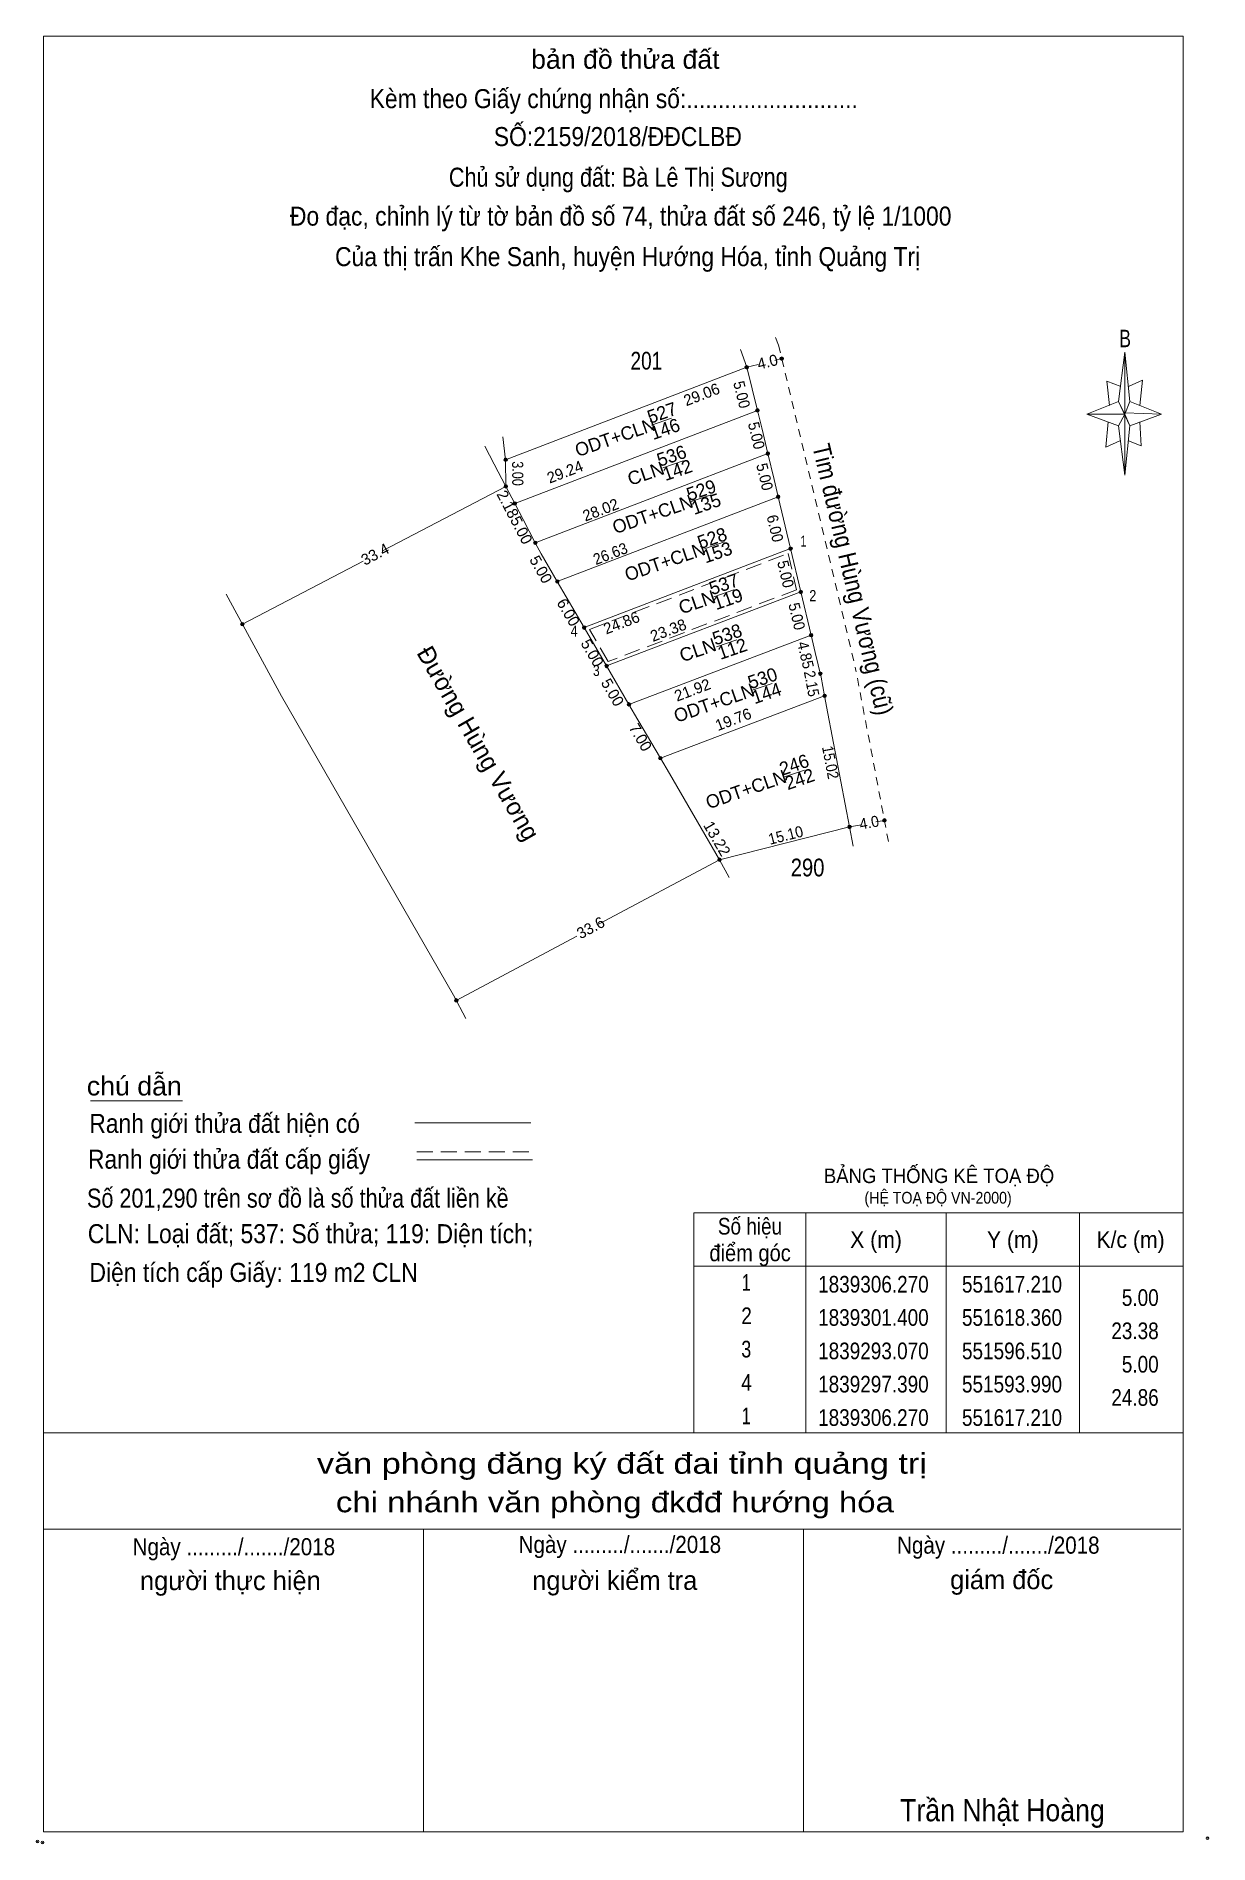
# Model space of a CAD drawing. Header units: metres. Extents: x 549542 to 551628, y 1839142 to 1839355.
# Drawn here: x 549541.8 to 549673.8, y 1839143 to 1839346.4 of the extents above; entities that cross this region are included whole.
import ezdxf
from ezdxf.enums import TextEntityAlignment as Align

# ---------------------------------------------------------------- set-up
doc = ezdxf.new("R2010")
doc.units = ezdxf.units.M
doc.header["$LTSCALE"] = 0.6
doc.header["$PDMODE"] = 32
doc.header["$PDSIZE"] = 0.3
doc.linetypes.add('MEDIUM_DASHED', pattern=[4.5, 3, -1.5])
doc.linetypes.add('SHORT_DASHED', pattern=[2.7, 1.5, -1.2])
for name, color, linetype, lineweight in [('1', 7, 'Continuous', 13), ('10', 7, 'Continuous', 13), ('17', 7, 'Continuous', 13), ('5', 7, 'Continuous', 13), ('55', 7, 'Continuous', 13), ('6', 7, 'Continuous', 13), ('63', 7, 'Continuous', 13)]:
    doc.layers.add(name, color=color, linetype=linetype, lineweight=lineweight)

msp = doc.modelspace()

# ---------------------------------------------------------------- texts
at = {"layer": '1'}
for s, height, p in [('527', 1.499, (549612.4698, 1839303.3267)), ('ODT+CLN', 1.499, (549607.1949, 1839300.5746)), ('146', 1.499, (549612.8198, 1839301.5036)), ('536', 1.499, (549613.5498, 1839298.4836)), ('142', 1.499, (549614.1998, 1839296.8836)), ('529', 1.499, (549616.8848, 1839294.6119)), ('ODT+CLN', 1.499, (549611.4148, 1839291.9046)), ('135', 1.499, (549617.4298, 1839293.0767)), ('528', 1.499, (549618.1148, 1839289.2184)), ('ODT+CLN', 1.499, (549612.7949, 1839286.5746)), ('153', 1.499, (549618.6948, 1839287.6149)), ('537', 1.499, (549619.4299, 1839284.0367)), ('119', 1.499, (549619.8949, 1839282.3619)), ('538', 1.499, (549619.7998, 1839278.3867)), ('112', 1.499, (549620.3798, 1839276.7636)), ('530', 1.499, (549623.7848, 1839273.4553)), ('ODT+CLN', 1.499, (549618.3249, 1839270.6746)), ('144', 1.499, (549624.2248, 1839271.7753)), ('ODT+CLN', 1.5, (549621.9148, 1839260.9446)), ('246', 1.5, (549627.3348, 1839263.7153)), ('242', 1.499, (549627.9548, 1839262.1053))]:
    msp.add_text(s, height=height, rotation=19.087, dxfattribs=at).set_placement(p, align=Align.CENTER)
at = {"layer": '1', "width": 1.05}
for p in [(549610.6448, 1839296.4876), (549616.3948, 1839282.0176), (549616.4948, 1839276.6276)]:
    msp.add_text('CLN', height=1.499, rotation=19.087, dxfattribs=at).set_placement(p, align=Align.CENTER)
at = {"layer": '1'}
for s, height, width, p in [('BẢNG THỐNG KÊ TOẠ ĐỘ ', 1.639, 0.95, (549630.44, 1839217.35)), ('(HỆ TOẠ ĐỘ VN-2000)', 1.325, 0.9, (549635, 1839215.04))]:
    msp.add_text(s, height=height, dxfattribs=dict(at, width=width)).set_placement(p)
at = {"layer": '10'}
for s, width, p in [('201', 0.8, (549610.465, 1839308.89)), ('290', 0.85, (549628.605, 1839251.86))]:
    msp.add_text(s, height=2, dxfattribs=dict(at, width=width)).set_placement(p, align=Align.CENTER)
for s, height, rotation, p in [('4.0', 1.25, 13.831, (549624.2406, 1839309.1559)), ('33.4', 1.25, 27.607, (549580.2305, 1839287.5604)), ('Đường Hùng Vương', 2, 299.895, (549590.6948, 1839266.3484)), ('33.6', 1.25, 28.13, (549604.4903, 1839245.5381))]:
    msp.add_text(s, height=height, rotation=rotation, dxfattribs=at).set_placement(p, align=Align.CENTER)
for s, height, rotation, width, p in [('Tim đường Hùng Vương (cũ)', 2, 283.383, 0.9, (549632.7326, 1839285.0515)), ('4.0', 1.25, 10.69, 0.95, (549635.6491, 1839257.3075))]:
    msp.add_text(s, height=height, rotation=rotation, dxfattribs=dict(at, width=width)).set_placement(p, align=Align.CENTER)
at = {"layer": '5'}
for s, height, width, p in [('bản đồ thửa đất', 2.138, 1.05, (549608.1, 1839342.74)), ('Kèm theo Giấy chứng nhận số:...........................', 2.138, 0.9, (549606.795, 1839338.31)), ('SỐ:2159/2018/ĐĐCLBĐ', 2.14, 0.9, (549607.255, 1839334.04)), ('Chủ sử dụng đất: Bà Lê Thị Sương', 2.14, 0.85, (549607.305, 1839329.47)), ('Đo đạc, chỉnh lý từ tờ bản đồ số 74, thửa đất số 246, tỷ lệ 1/1000 ', 2.14, 0.9, (549607.935, 1839325.09)), ('Của thị trấn Khe Sanh, huyện Hướng Hóa, tỉnh Quảng Trị', 2.14, 0.9, (549608.355, 1839320.53)), ('B', 1.963, 0.75, (549664.33, 1839311.41)), ('văn phòng đăng ký đất đai tỉnh quảng trị', 2.308, 1.25, (549607.715, 1839184.65)), ('chi nhánh văn phòng đkđđ hướng hóa', 2.308, 1.2, (549606.925, 1839180.31)), ('Ngày ........./......./2018', 1.924, 0.9, (549564.055, 1839175.47)), ('Ngày ........./......./2018', 1.924, 0.9, (549607.485, 1839175.73)), ('Ngày ........./......./2018', 1.924, 0.9, (549650.065, 1839175.65)), ('Trần Nhật Hoàng', 2.494, 0.9, (549650.525, 1839145.54))]:
    msp.add_text(s, height=height, dxfattribs=dict(at, width=width)).set_placement(p, align=Align.CENTER)
for s, height, p in [('người thực hiện', 2.14, (549563.66, 1839171.55)), ('người kiểm tra', 2.138, (549606.91, 1839171.58)), ('giám đốc', 2.138, (549650.44, 1839171.66))]:
    msp.add_text(s, height=height, dxfattribs=at).set_placement(p, align=Align.CENTER)
at = {"layer": '6'}
for s, height, width, p in [('chú dẫn', 2.138, 1.05, (549547.51, 1839227.21)), ('Ranh giới thửa đất hiện có ', 2.138, 0.9, (549547.79, 1839223)), ('Ranh giới thửa đất cấp giấy', 2.138, 0.9, (549547.64, 1839218.97)), ('Số 201,290 trên sơ đồ là số thửa đất liền kề', 2.14, 0.85, (549547.53, 1839214.59)), ('CLN: Loại đất; 537: Số thửa; 119: Diện tích;', 2.14, 0.9, (549547.62, 1839210.59)), ('Diện tích cấp Giấy: 119 m2 CLN', 2.14, 0.9, (549547.81, 1839206.23))]:
    msp.add_text(s, height=height, dxfattribs=dict(at, width=width)).set_placement(p)
at = {"layer": '63'}
for s, height, rotation, p in [('29.06', 1.25, 20.974, (549616.9063, 1839305.5046)), ('29.24', 1.25, 21.001, (549601.531, 1839296.7974)), ('2.18', 1.249, 297.624, (549594.3204, 1839293.4496)), ('28.02', 1.25, 21.015, (549605.5459, 1839292.526)), ('5.00', 1.25, 297.54, (549595.851, 1839290.534)), ('5.00', 1.25, 299.589, (549598.0596, 1839286.0986)), ('6.00', 1.25, 300.325, (549601.1446, 1839281.2606)), ('24.86', 1.249, 20.928, (549607.8919, 1839279.8212)), ('23.38', 1.25, 20.869, (549613.1524, 1839278.9814)), ('5.00', 1.249, 300.256, (549603.8426, 1839276.6897)), ('5.00', 1.249, 300.256, (549606.1227, 1839272.2597)), ('21.92', 1.25, 20.816, (549615.8729, 1839272.2573)), ('19.76', 1.249, 20.773, (549620.4635, 1839268.9458)), ('7.00', 1.25, 300.262, (549609.2627, 1839267.2)), ('13.22', 1.25, 300.191, (549617.8742, 1839255.8093))]:
    msp.add_text(s, height=height, rotation=rotation, dxfattribs=at).set_placement(p, align=Align.CENTER)
for s, height, rotation, width, p in [('5.00', 1.249, 283.897, 0.95, (549620.5948, 1839305.925)), ('5.00', 1.25, 283.536, 0.95, (549622.2432, 1839301.3213)), ('3.00', 1.25, 270.382, 0.85, (549595.3694, 1839297.1892)), ('5.00', 1.25, 283.536, 0.95, (549623.1732, 1839296.6813)), ('6.00', 1.249, 283.388, 0.95, (549624.3395, 1839290.8796)), ('26.63', 1.25, 20.994, 0.95, (549606.6361, 1839287.5938)), ('5.00', 1.25, 283.286, 0.95, (549625.5269, 1839285.7386)), ('5.00', 1.25, 283.424, 0.95, (549626.7904, 1839280.9801)), ('4.85', 1.25, 283.349, 0.95, (549627.7725, 1839276.6243)), ('2.15', 1.25, 280.734, 0.9, (549628.4484, 1839273.4414)), ('15.02', 1.25, 280.786, 0.9, (549630.5716, 1839264.572)), ('15.10', 1.25, 14.147, 0.95, (549626.2922, 1839255.892))]:
    msp.add_text(s, height=height, rotation=rotation, dxfattribs=dict(at, width=width)).set_placement(p, align=Align.CENTER)
for s, height, width, p in [(' 1', 1.25, 0.75, (549628.49, 1839288.97)), (' 2', 1.25, 0.85, (549629.59, 1839282.83)), (' 4', 1.25, 0.85, (549602.73, 1839278.84)), (' 3', 1.25, 0.8, (549605.21, 1839274.41)), ('5.00', 1.875, 0.85, (549668.11, 1839203.53)), ('23.38', 1.875, 0.85, (549668.11, 1839199.79)), ('5.00', 1.875, 0.85, (549668.11, 1839196.03)), ('24.86', 1.875, 0.85, (549668.11, 1839192.29))]:
    msp.add_text(s, height=height, dxfattribs=dict(at, width=width)).set_placement(p, align=Align.RIGHT)
for s, width, p in [('Số hiệu', 0.85, (549622.125, 1839211.56)), ('X (m)', 0.95, (549636.305, 1839210.06)), ('Y (m)', 0.95, (549651.695, 1839210.06)), ('K/c (m)', 0.95, (549664.945, 1839210.06)), ('điểm góc', 0.9, (549622.135, 1839208.56)), (' 1', 0.75, (549621.44, 1839205.23)), ('1839306.270', 0.85, (549636.01, 1839205.03)), ('551617.210', 0.85, (549651.605, 1839205.03)), (' 2', 0.85, (549621.44, 1839201.48)), ('1839301.400', 0.85, (549636.01, 1839201.29)), ('551618.360', 0.85, (549651.605, 1839201.29)), (' 3', 0.8, (549621.43, 1839197.73)), ('1839293.070', 0.85, (549636.01, 1839197.53)), ('551596.510', 0.85, (549651.605, 1839197.53)), (' 4', 0.85, (549621.435, 1839193.98)), ('1839297.390', 0.85, (549636.01, 1839193.79)), ('551593.990', 0.85, (549651.605, 1839193.79)), (' 1', 0.75, (549621.44, 1839190.21)), ('1839306.270', 0.85, (549636.01, 1839190.03)), ('551617.210', 0.85, (549651.605, 1839190.03))]:
    msp.add_text(s, height=1.875, dxfattribs=dict(at, width=width)).set_placement(p, align=Align.CENTER)

# ---------------------------------------------------------------- hatches: boundary and pattern name
at = {"layer": '1'}
for points in [[(549625.9, 1839310.12, 1), (549625.5, 1839310.12, 1)], [(549565.21, 1839280.25, 1), (549564.81, 1839280.25, 1)], [(549637.45, 1839258.17, 1), (549637.05, 1839258.17, 1)], [(549589.28, 1839237.91, 1), (549588.88, 1839237.91, 1)]]:
    msp.add_hatch(color=256, dxfattribs=at).paths.add_polyline_path(points)
at = {"layer": '63'}
for points in [[(549621.96, 1839309.15, 1), (549621.56, 1839309.15, 1)], [(549623.16, 1839304.3, 1), (549622.76, 1839304.3, 1)], [(549594.83, 1839298.75, 1), (549594.43, 1839298.75, 1)], [(549624.33, 1839299.44, 1), (549623.93, 1839299.44, 1)], [(549594.85, 1839295.75, 1), (549594.45, 1839295.75, 1)], [(549625.5, 1839294.58, 1), (549625.1, 1839294.58, 1)], [(549595.86, 1839293.82, 1), (549595.46, 1839293.82, 1)], [(549598.17, 1839289.39, 1), (549597.77, 1839289.39, 1)], [(549626.89, 1839288.74, 1), (549626.49, 1839288.74, 1)], [(549600.64, 1839285.04, 1), (549600.24, 1839285.04, 1)], [(549628.04, 1839283.87, 1), (549627.64, 1839283.87, 1)], [(549603.67, 1839279.86, 1), (549603.27, 1839279.86, 1)], [(549629.2, 1839279.01, 1), (549628.8, 1839279.01, 1)], [(549606.19, 1839275.54, 1), (549605.79, 1839275.54, 1)], [(549630.2301, 1839274.6819, 1), (549629.8301, 1839274.6819, 1)], [(549630.72, 1839272.18, 1), (549630.32, 1839272.18, 1)], [(549608.71, 1839271.22, 1), (549608.31, 1839271.22, 1)], [(549612.24, 1839265.17, 1), (549611.84, 1839265.17, 1)], [(549633.53, 1839257.43, 1), (549633.13, 1839257.43, 1)], [(549618.89, 1839253.74, 1), (549618.49, 1839253.74, 1)]]:
    msp.add_hatch(color=256, dxfattribs=at).paths.add_polyline_path(points)

# ---------------------------------------------------------------- linework, layer by layer
at = {"layer": '1'}
for centre in [(549625.7, 1839310.12), (549565.01, 1839280.25), (549637.25, 1839258.17), (549589.08, 1839237.91)]:
    msp.add_circle(centre, 0.2, dxfattribs=at)
at = {"layer": '10', "linetype": 'SHORT_DASHED'}
for p, q in [((549625.34, 1839311.65), (549624.79, 1839313.05)), ((549625.34, 1839311.65), (549634.05, 1839275.04)), ((549637.7, 1839255.77), (549634.05, 1839275.04))]:
    msp.add_line(p, q, dxfattribs=at)
at = {"layer": '10'}
for p, q in [((549621.76, 1839309.15), (549621.04, 1839311.14)), ((549594.63, 1839298.75), (549621.76, 1839309.15)), ((549623.05, 1839309.47), (549621.76, 1839309.15)), ((549625.7, 1839310.12), (549624.91, 1839309.93)), ((549594.31, 1839301.33), (549594.63, 1839298.75)), ((549594.63, 1839298.75), (549594.65, 1839295.75)), ((549624.83, 1839296.51), (549625.3, 1839294.58)), ((549580.77, 1839288.49), (549594.65, 1839295.75)), ((549625.3, 1839294.58), (549626.69, 1839288.74)), ((549598.62, 1839288.15), (549599.44, 1839286.75)), ((549626.69, 1839288.74), (549627.84, 1839283.87)), ((549565.01, 1839280.25), (549578.59, 1839287.35)), ((549599.44, 1839286.75), (549600.44, 1839285.04)), ((549600.44, 1839285.04), (549603.47, 1839279.86)), ((549603.47, 1839279.86), (549605.99, 1839275.54)), ((549629.46, 1839277.05), (549630.12, 1839274.29)), ((549633.33, 1839257.43), (549630.9, 1839270.2)), ((549613.05, 1839263.43), (549618.69, 1839253.74)), ((549634.67, 1839257.68), (549633.33, 1839257.43)), ((549637.25, 1839258.17), (549636.29, 1839257.99)), ((549633.33, 1839257.43), (549618.69, 1839253.74)), ((549633.74, 1839255.26), (549633.33, 1839257.43)), ((549605.17, 1839246.51), (549618.69, 1839253.74)), ((549619.77, 1839251.72), (549618.69, 1839253.74)), ((549589.08, 1839237.91), (549602.63, 1839245.15)), ((549590.15, 1839235.88), (549588.75, 1839238.49))]:
    msp.add_line(p, q, dxfattribs=at)
for points in [[(549621.76, 1839309.15), (549622.96, 1839304.3), (549623.44, 1839302.35)], [(549623.44, 1839302.35), (549624.13, 1839299.44), (549624.83, 1839296.51)], [(549594.65, 1839295.75), (549593.34, 1839298.25), (549592.29, 1839300.27)], [(549596.6, 1839292.03), (549595.66, 1839293.82), (549594.65, 1839295.75)], [(549596.6, 1839292.03), (549597.97, 1839289.39), (549598.62, 1839288.15)], [(549588.75, 1839238.49), (549569.41, 1839272.13), (549563.18, 1839283.63)], [(549627.84, 1839283.87), (549629, 1839279.01), (549629.46, 1839277.05)], [(549605.99, 1839275.54), (549608.51, 1839271.22), (549609.52, 1839269.48)], [(549630.9, 1839270.2), (549630.52, 1839272.18), (549630.12, 1839274.29)], [(549609.52, 1839269.48), (549612.04, 1839265.17), (549613.05, 1839263.43)]]:
    msp.add_lwpolyline(points, dxfattribs=at)
at = {"layer": '17'}
msp.add_line((549547.94, 1839226.62), (549558.26, 1839226.62), dxfattribs=at)
at = {"layer": '5'}
for p, q in [((549663.57, 1839305.29), (549664.29, 1839310.85)), ((549664.86, 1839305.29), (549668.42, 1839303.86)), ((549663.57, 1839302.58), (549660.01, 1839303.86)), ((549664.86, 1839302.58), (549664.29, 1839297.02)), ((549666, 1839303.01), (549666.14, 1839300.3)), ((549666.14, 1839300.3), (549664.71, 1839300.87)), ((549542.63, 1839189.24), (549670.88, 1839189.24)), ((549542.63, 1839178.41), (549670.59, 1839178.41)), ((549542.63, 1839178.41), (549670.59, 1839178.41)), ((549542.63, 1839178.41), (549670.59, 1839178.41)), ((549585.38, 1839144.35), (549585.38, 1839178.41)), ((549628.13, 1839144.35), (549628.13, 1839178.41))]:
    msp.add_line(p, q, dxfattribs=at)
for points in [[(549542.63, 1839346.41), (549670.88, 1839346.41), (549670.88, 1839144.35), (549542.63, 1839144.35)], [(549664.29, 1839310.85), (549664.86, 1839305.29), (549664.29, 1839303.86)], [(549664.29, 1839303.86), (549660.01, 1839303.86), (549663.57, 1839305.29), (549664.86, 1839302.58), (549668.42, 1839303.86), (549664.29, 1839304.01)], [(549664.29, 1839303.86), (549664.29, 1839297.02), (549663.57, 1839302.58)]]:
    msp.add_lwpolyline(points, close=True, dxfattribs=at)
for points in [[(549663.86, 1839307), (549662.29, 1839307.57), (549662.58, 1839304.86)], [(549664.71, 1839307), (549666.28, 1839307.71), (549666, 1839304.86)], [(549664.29, 1839303.86), (549663.57, 1839305.29), (549660.01, 1839303.86)], [(549662.43, 1839303.01), (549662.15, 1839300.16), (549663.72, 1839300.87)], [(549664.29, 1839303.86), (549664.86, 1839302.58), (549668.42, 1839303.86)], [(549670.88, 1839144.35), (549542.63, 1839144.35), (549542.63, 1839178.41)]]:
    msp.add_lwpolyline(points, dxfattribs=at)
for p in [(549541.96, 1839143.26), (549542.53, 1839143.15)]:
    msp.add_point(p, dxfattribs=at)
at = {"layer": '55'}
for p, q in [((549622.96, 1839304.3), (549595.66, 1839293.82)), ((549624.13, 1839299.44), (549597.97, 1839289.39)), ((549600.44, 1839285.04), (549625.3, 1839294.58)), ((549626.69, 1839288.74), (549603.47, 1839279.86)), ((549605.99, 1839275.54), (549627.84, 1839283.87)), ((549629, 1839279.01), (549608.51, 1839271.22)), ((549630.52, 1839272.18), (549612.04, 1839265.17))]:
    msp.add_line(p, q, dxfattribs=at)
at = {"layer": '55', "linetype": 'MEDIUM_DASHED'}
msp.add_lwpolyline([(549626.41, 1839288.2), (549627.37, 1839284.12), (549606.16, 1839276.03), (549604.05, 1839279.65)], close=True, dxfattribs=at)
at = {"layer": '6'}
for p, q in [((549584.42, 1839224.15), (549597.46, 1839224.15)), ((549584.63, 1839219.97), (549597.65, 1839219.97))]:
    msp.add_line(p, q, dxfattribs=at)
at = {"layer": '6', "linetype": 'MEDIUM_DASHED'}
msp.add_line((549584.63, 1839220.85), (549597.74, 1839220.85), dxfattribs=at)
at = {"layer": '6'}
msp.add_point((549673.6, 1839143.64), dxfattribs=at)
at = {"layer": '63'}
for p, q in [((549611.05, 1839302.65), (549613.31, 1839303.43)), ((549612.33, 1839297.85), (549614.59, 1839298.63)), ((549615.5, 1839294.03), (549617.76, 1839294.81)), ((549616.99, 1839288.72), (549619.25, 1839289.5)), ((549618.04, 1839283.31), (549620.3, 1839284.09)), ((549618.37, 1839277.7), (549620.63, 1839278.48)), ((549622.37, 1839272.8), (549624.63, 1839273.58)), ((549625.99, 1839263.05), (549628.25, 1839263.83)), ((549628.42, 1839213.99), (549628.42, 1839189.24)), ((549644.18, 1839213.99), (549644.18, 1839189.24)), ((549659.18, 1839213.99), (549659.18, 1839189.24)), ((549615.82, 1839207.99), (549670.88, 1839207.99))]:
    msp.add_line(p, q, dxfattribs=at)
msp.add_lwpolyline([(549615.82, 1839213.99), (549670.88, 1839213.99), (549670.88, 1839189.24), (549615.82, 1839189.24)], close=True, dxfattribs=at)
for centre in [(549621.76, 1839309.15), (549622.96, 1839304.3), (549594.63, 1839298.75), (549624.13, 1839299.44), (549594.65, 1839295.75), (549625.3, 1839294.58), (549595.66, 1839293.82), (549597.97, 1839289.39), (549626.69, 1839288.74), (549600.44, 1839285.04), (549627.84, 1839283.87), (549603.47, 1839279.86), (549629, 1839279.01), (549605.99, 1839275.54), (549630.0301, 1839274.6819), (549630.52, 1839272.18), (549608.51, 1839271.22), (549612.04, 1839265.17), (549633.33, 1839257.43), (549618.69, 1839253.74)]:
    msp.add_circle(centre, 0.2, dxfattribs=at)

msp.set_redraw_order([(e.dxf.handle, doc.entitydb.next_handle()) for e in msp.query("TEXT MTEXT ATTDEF DIMENSION ARC_DIMENSION")])  # texts and dimensions are drawn at this point

doc.saveas('drawing.dxf')
